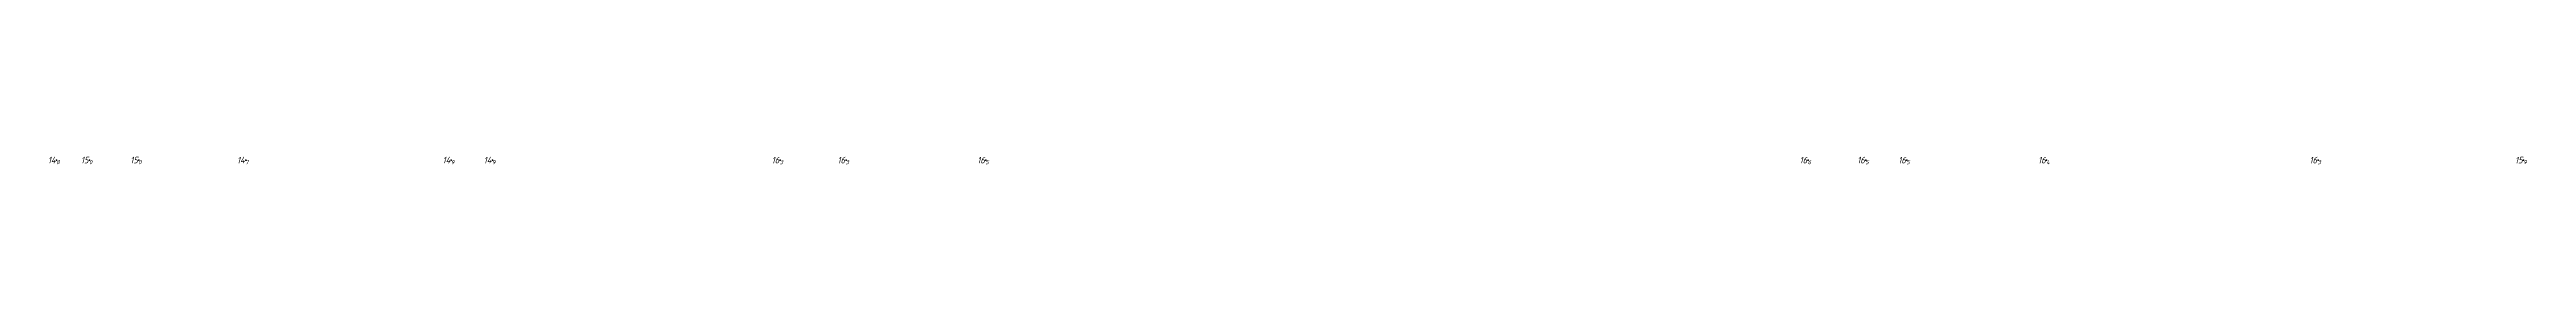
# Model space of a CAD drawing. Header units: metres. Extents: x 555406 to 556003, y 5031197 to 5031451.
# Drawn here: x 555424.1 to 555725.3, y 5031297.5 to 5031298.4 of the extents above; entities that cross this region are included whole.
import ezdxf
from ezdxf.enums import TextEntityAlignment as Align

# ---------------------------------------------------------------- set-up
doc = ezdxf.new("R2010")
doc.units = ezdxf.units.M
doc.layers.add('DEPTHS_TEXT', color=7, linetype='Continuous')
doc.layers.add('POINTS', color=8, linetype='Continuous')
doc.styles.add('ISO', font='iso')

msp = doc.modelspace()

# ---------------------------------------------------------------- texts
at = {"layer": 'DEPTHS_TEXT', "linetype": 'Continuous', "style": 'ISO', "oblique": 15}
for s, p in [('14', (555424.87, 5031298)), ('15', (555428.87, 5031298)), ('15', (555434.87, 5031298)), ('14', (555447.87, 5031298)), ('14', (555472.87, 5031298)), ('14', (555477.87, 5031298)), ('16', (555512.87, 5031298)), ('16', (555520.87, 5031298)), ('16', (555537.87, 5031298)), ('16', (555637.87, 5031298)), ('16', (555644.87, 5031298)), ('16', (555649.87, 5031298)), ('16', (555666.87, 5031298)), ('16', (555699.87, 5031298)), ('15', (555724.87, 5031298))]:
    msp.add_text(s, height=0.8, dxfattribs=at).set_placement(p, align=Align.MIDDLE_RIGHT)
for s, p in [('8', (555424.95, 5031298)), ('0', (555428.95, 5031298)), ('0', (555434.95, 5031298)), ('7', (555447.95, 5031298)), ('9', (555472.95, 5031298)), ('9', (555477.95, 5031298)), ('3', (555512.95, 5031298)), ('3', (555520.95, 5031298)), ('5', (555537.95, 5031298)), ('6', (555637.95, 5031298)), ('5', (555644.95, 5031298)), ('5', (555649.95, 5031298)), ('4', (555666.95, 5031298)), ('3', (555699.95, 5031298)), ('9', (555724.95, 5031298))]:
    msp.add_text(s, height=0.5, dxfattribs=at).set_placement(p, align=Align.TOP_LEFT)

# ---------------------------------------------------------------- linework, layer by layer
at = {"layer": 'POINTS', "linetype": 'Continuous'}
for p in [(555425, 5031298, 14.8), (555429, 5031298, 15), (555435, 5031298, 15), (555448, 5031298, 14.7), (555473, 5031298, 14.9), (555478, 5031298, 14.9), (555513, 5031298, 16.3), (555521, 5031298, 16.3), (555538, 5031298, 16.5), (555638, 5031298, 16.6), (555645, 5031298, 16.5), (555650, 5031298, 16.5), (555667, 5031298, 16.4), (555700, 5031298, 16.3), (555725, 5031298, 15.9)]:
    msp.add_point(p, dxfattribs=at)

msp.set_redraw_order([(e.dxf.handle, doc.entitydb.next_handle()) for e in msp.query("TEXT MTEXT ATTDEF DIMENSION ARC_DIMENSION")])  # texts and dimensions are drawn at this point

doc.saveas('drawing.dxf')
